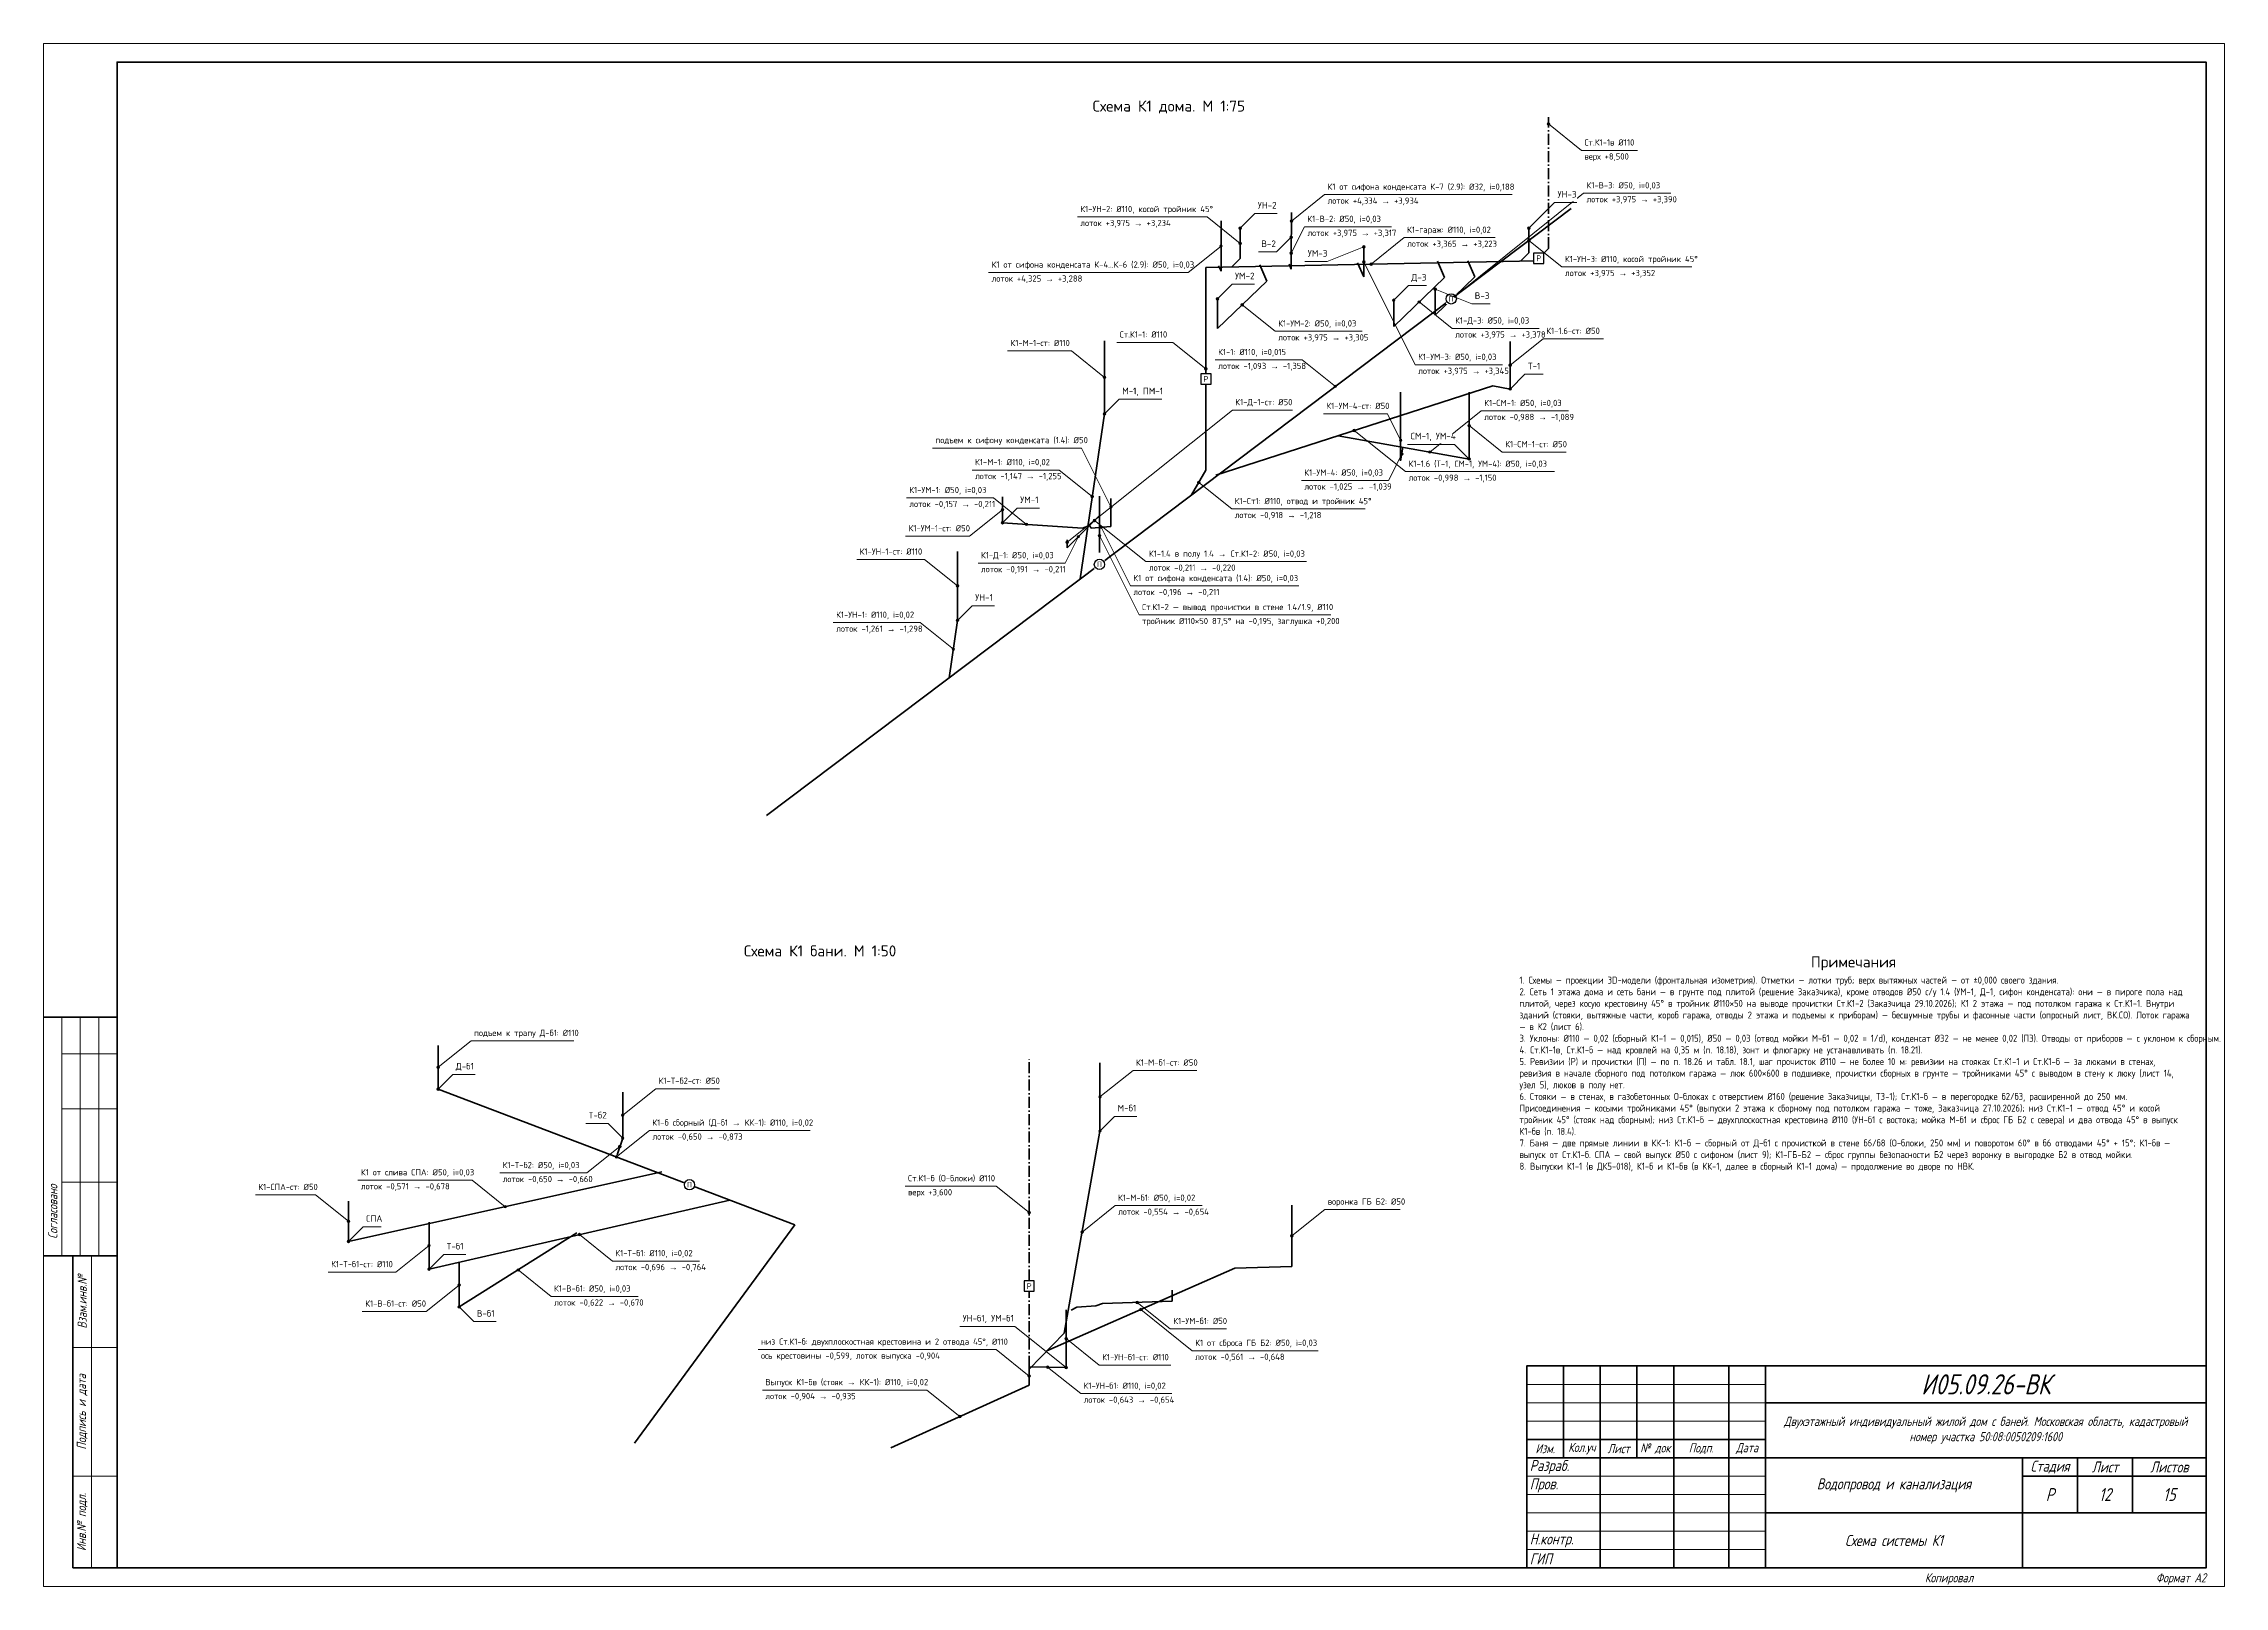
# Paper-space layout 'Лист' of a CAD drawing. Header units: millimetres. Extents: x 0 to 594, y 0 to 420.
import ezdxf
from ezdxf.enums import TextEntityAlignment as Align

# ---------------------------------------------------------------- set-up
doc = ezdxf.new("R2010")
doc.units = ezdxf.units.MM
doc.linetypes.add('ОВ_ШП', pattern=[460, 300, -80, 0, -80])
for name, color, linetype, lineweight in [('ВК_арматура', 7, 'Continuous', 25), ('ВК_К1', 34, 'Continuous', 50), ('ВК_К1в', 34, 'Continuous', 35), ('ВК_марки', 7, 'Continuous', 18), ('Рамка', 7, 'Continuous', 50), ('Таблицы', 7, 'Continuous', 18), ('Текст', 7, 'Continuous', 18), ('Тонкие', 8, 'Continuous', 13)]:
    doc.layers.add(name, color=color, linetype=linetype, lineweight=lineweight)
doc.styles.add('GOST', font='isocpeur.ttf', dxfattribs={"width": 0.9})
doc.styles.add('GOST_I', font='isocpeur.ttf', dxfattribs={"width": 0.8})

psp = doc.layouts.new('Лист')

# ---------------------------------------------------------------- texts
at = {"layer": 'Текст', "style": 'GOST'}
for s, p in [('Схема К1 дома. М 1:75', (306.5, 403)), ('Схема К1 бани. М 1:50', (211.5, 173)), ('Примечания', (493, 170))]:
    psp.add_text(s, height=3, dxfattribs=at).set_placement(p, align=Align.MIDDLE_CENTER)
at = {"layer": 'Текст'}
for s, insert, char_height, width, attachment_point, style in [('1. Схемы — проекции 3D-модели (фронтальная изометрия). Отметки — лотки труб; верх вытяжных частей — от ±0,000 своего здания.\\P2. Сеть 1 этажа дома и сеть бани — в грунте под плитой (решение Заказчика), кроме отводов Ø50 с/у 1.4 (УМ-1, Д-1, сифон конденсата): они — в пироге пола над плитой, через косую крестовину 45° в тройник Ø110×50 на выводе прочистки Ст.К1-2 (Заказчица 29.10.2026); К1 2 этажа — под потолком гаража к Ст.К1-1. Внутри зданий (стояки, вытяжные части, короб гаража, отводы 2 этажа и подъемы к приборам) — бесшумные трубы и фасонные части (опросный лист, ВК.СО). Лоток гаража — в К2 (лист 6).\\P3. Уклоны: Ø110 — 0,02 (сборный К1-1 — 0,015), Ø50 — 0,03 (отвод мойки М-б1 — 0,02 = 1/d), конденсат Ø32 — не менее 0,02 (П3). Отводы от приборов — с уклоном к сборным.\\P4. Ст.К1-1в, Ст.К1-б — над кровлей на 0,35 м (п. 18.18), зонт и флюгарку не устанавливать (п. 18.21).\\P5. Ревизии (Р) и прочистки (П) — по п. 18.26 и табл. 18.1, шаг прочисток Ø110 — не более 10 м: ревизии на стояках Ст.К1-1 и Ст.К1-б — за люками в стенах, ревизия в начале сборного под потолком гаража — люк 600×600 в подшивке, прочистки сборных в грунте — тройниками 45° с выводом в стену к люку (лист 14, узел 5), люков в полу нет.\\P6. Стояки — в стенах, в газобетонных О-блоках с отверстием Ø160 (решение Заказчицы, ТЗ-1); Ст.К1-б — в перегородке б2/б3, расширенной до 250 мм. Присоединения — косыми тройниками 45° (выпуски 2 этажа к сборному под потолком гаража — тоже, Заказчица 27.10.2026); низ Ст.К1-1 — отвод 45° и косой тройник 45° (стояк над сборным); низ Ст.К1-б — двухплоскостная крестовина Ø110 (УН-б1 с востока; мойка М-б1 и сброс ГБ Б2 с севера) и два отвода 45° в выпуск К1-бв (п. 18.4).\\P7. Баня — две прямые линии в КК-1: К1-б — сборный от Д-б1 с прочисткой в стене б6/б8 (О-блоки, 250 мм) и поворотом 60° в б6 отводами 45° + 15°; К1-бв — выпуск от Ст.К1-б. СПА — свой выпуск Ø50 с сифоном (лист 9); К1-ГБ-Б2 — сброс группы безопасности Б2 через воронку в выгородке Б2 в отвод мойки.\\P8. Выпуски К1-1 (в ДК5-018), К1-б и К1-бв (в КК-1, далее в сборный К1-1 дома) — продолжение во дворе по НВК.', (402, 166), 1.9, 182, 1, 'GOST'), ('{\\W0.8;\\Q15;Двухэтажный индивидуальный жилой дом с баней. Московская область, кадастровый номер участка 50:08:0050209:1600}', (529, 42.5), 2.5, 116, 5, 'GOST_I'), ('{\\W0.8;\\Q15;Водопровод и канализация}', (504, 27.5), 3, 66, 5, 'GOST_I'), ('{\\W0.8;\\Q15;Схема системы К1}', (504, 12.5), 3, 66, 5, 'GOST_I')]:
    psp.add_mtext(s, dxfattribs=dict(at, insert=insert, char_height=char_height, width=width, attachment_point=attachment_point, style=style))
at = {"layer": 'Текст', "char_height": 2.5, "attachment_point": 5, "rotation": 90, "style": 'GOST_I'}
for s, insert in [('{\\W0.8;\\Q15;Согласовано}', (2.5, 102)), ('{\\W0.8;\\Q15;Взам.инв.№}', (10.5, 77.5)), ('{\\W0.8;\\Q15;Подпись и дата}', (10.5, 47.5)), ('{\\W0.8;\\Q15;Инв.№ подл.}', (10.5, 17.5))]:
    psp.add_mtext(s, dxfattribs=dict(at, insert=insert))
at = {"layer": 'Текст', "style": 'GOST_I'}
for s, insert, char_height, attachment_point in [('{\\W0.8;\\Q15;И05.09.26-ВК}', (529, 55), 5.5, 5), ('{\\W0.8;\\Q15;Изм.}', (409, 37.5), 2.5, 5), ('{\\W0.8;\\Q15;Кол.уч}', (419, 37.5), 2.5, 5), ('{\\W0.8;\\Q15;Лист}', (429, 37.5), 2.5, 5), ('{\\W0.8;\\Q15;№ док}', (439, 37.5), 2.5, 5), ('{\\W0.8;\\Q15;Подп.}', (451.5, 37.5), 2.5, 5), ('{\\W0.8;\\Q15;Дата}', (464, 37.5), 2.5, 5), ('{\\W0.8;\\Q15;Разраб.}', (404.8, 32.5), 3, 4), ('{\\W0.8;\\Q15;}', (424.8, 32.5), 3, 4), ('{\\W0.8;\\Q15;}', (459.6, 32.5), 3, 4), ('{\\W0.8;\\Q15;Стадия}', (546.5, 32.5), 3, 5), ('{\\W0.8;\\Q15;Лист}', (561.5, 32.5), 3, 5), ('{\\W0.8;\\Q15;Листов}', (579, 32.5), 3, 5), ('{\\W0.8;\\Q15;Пров.}', (404.8, 27.5), 3, 4), ('{\\W0.8;\\Q15;}', (424.8, 27.5), 3, 4), ('{\\W0.8;\\Q15;}', (459.6, 27.5), 3, 4), ('{\\W0.8;\\Q15;Р}', (546.5, 25), 3.5, 5), ('{\\W0.8;\\Q15;12}', (561.5, 25), 3.5, 5), ('{\\W0.8;\\Q15;15}', (579, 25), 3.5, 5), ('{\\W0.8;\\Q15;Н.контр.}', (404.8, 12.5), 3, 4), ('{\\W0.8;\\Q15;}', (424.8, 12.5), 3, 4), ('{\\W0.8;\\Q15;}', (459.6, 12.5), 3, 4), ('{\\W0.8;\\Q15;ГИП}', (404.8, 7.5), 3, 4), ('{\\W0.8;\\Q15;}', (424.8, 7.5), 3, 4), ('{\\W0.8;\\Q15;}', (459.6, 7.5), 3, 4), ('{\\W0.8;\\Q15;Копировал}', (519, 2), 2.5, 5), ('{\\W0.8;\\Q15;Формат А2}', (589, 2), 2.5, 6)]:
    psp.add_mtext(s, dxfattribs=dict(at, insert=insert, char_height=char_height, attachment_point=attachment_point))

# ---------------------------------------------------------------- hatches: boundary and pattern name
at = {"layer": 'ВК_марки'}
h = psp.add_hatch(color=7, dxfattribs=at)
edge = h.paths.add_edge_path()
edge.add_arc((409.88, 398.14), 0.35, 0, 360)
h = psp.add_hatch(color=7, dxfattribs=at)
edge = h.paths.add_edge_path()
edge.add_arc((325.91, 369.76), 0.35, 0, 360)
h = psp.add_hatch(color=7, dxfattribs=at)
edge = h.paths.add_edge_path()
edge.add_arc((339.91, 371.7), 0.35, 0, 360)
h = psp.add_hatch(color=7, dxfattribs=at)
edge = h.paths.add_edge_path()
edge.add_arc((404.57, 369.76), 0.35, 0, 360)
h = psp.add_hatch(color=7, dxfattribs=at)
edge = h.paths.add_edge_path()
edge.add_arc((320.71, 364.9), 0.35, 0, 360)
h = psp.add_hatch(color=7, dxfattribs=at)
edge = h.paths.add_edge_path()
edge.add_arc((325.91, 365.62), 0.35, 0, 360)
h = psp.add_hatch(color=7, dxfattribs=at)
edge = h.paths.add_edge_path()
edge.add_arc((339.83, 367.29), 0.35, 0, 360)
h = psp.add_hatch(color=7, dxfattribs=at)
edge = h.paths.add_edge_path()
edge.add_arc((339.83, 362.94), 0.35, 0, 360)
h = psp.add_hatch(color=7, dxfattribs=at)
edge = h.paths.add_edge_path()
edge.add_arc((404.57, 366.41), 0.35, 0, 360)
h = psp.add_hatch(color=7, dxfattribs=at)
edge = h.paths.add_edge_path()
edge.add_arc((359.59, 360.57), 0.35, 0, 360)
h = psp.add_hatch(color=7, dxfattribs=at)
edge = h.paths.add_edge_path()
edge.add_arc((361.58, 359.98), 0.35, 0, 360)
h = psp.add_hatch(color=7, dxfattribs=at)
edge = h.paths.add_edge_path()
edge.add_arc((319.72, 350.51), 0.35, 0, 360)
h = psp.add_hatch(color=7, dxfattribs=at)
edge = h.paths.add_edge_path()
edge.add_arc((367.74, 350.13), 0.35, 0, 360)
h = psp.add_hatch(color=7, dxfattribs=at)
edge = h.paths.add_edge_path()
edge.add_arc((326.46, 348.88), 0.35, 0, 360)
h = psp.add_hatch(color=7, dxfattribs=at)
edge = h.paths.add_edge_path()
edge.add_arc((374.67, 349.67), 0.35, 0, 360)
h = psp.add_hatch(color=7, dxfattribs=at)
edge = h.paths.add_edge_path()
edge.add_arc((399.48, 332.45), 0.35, 0, 360)
h = psp.add_hatch(color=7, dxfattribs=at)
edge = h.paths.add_edge_path()
edge.add_arc((288.97, 329.14), 0.35, 0, 360)
h = psp.add_hatch(color=7, dxfattribs=at)
edge = h.paths.add_edge_path()
edge.add_arc((351.85, 326.7), 0.35, 0, 360)
h = psp.add_hatch(color=7, dxfattribs=at)
edge = h.paths.add_edge_path()
edge.add_arc((288.97, 319.19), 0.35, 0, 360)
h = psp.add_hatch(color=7, dxfattribs=at)
edge = h.paths.add_edge_path()
edge.add_arc((356.98, 314.68), 0.35, 0, 360)
h = psp.add_hatch(color=7, dxfattribs=at)
edge = h.paths.add_edge_path()
edge.add_arc((369.63, 312.02), 0.35, 0, 360)
h = psp.add_hatch(color=7, dxfattribs=at)
edge = h.paths.add_edge_path()
edge.add_arc((285.63, 296.72), 0.35, 0, 360)
h = psp.add_hatch(color=7, dxfattribs=at)
edge = h.paths.add_edge_path()
edge.add_arc((314.63, 300.51), 0.35, 0, 360)
h = psp.add_hatch(color=7, dxfattribs=at)
edge = h.paths.add_edge_path()
edge.add_arc((290.73, 293.91), 0.35, 0, 360)
h = psp.add_hatch(color=7, dxfattribs=at)
edge = h.paths.add_edge_path()
edge.add_arc((261.21, 289.57), 0.35, 0, 360)
h = psp.add_hatch(color=7, dxfattribs=at)
edge = h.paths.add_edge_path()
edge.add_arc((267.74, 289.12), 0.35, 0, 360)
h = psp.add_hatch(color=7, dxfattribs=at)
edge = h.paths.add_edge_path()
edge.add_arc((281.85, 285.78), 0.35, 0, 360)
h = psp.add_hatch(color=7, dxfattribs=at)
edge = h.paths.add_edge_path()
edge.add_arc((286.25, 290.2), 0.35, 0, 360)
h = psp.add_hatch(color=7, dxfattribs=at)
edge = h.paths.add_edge_path()
edge.add_arc((287.59, 286.06), 0.35, 0, 360)
h = psp.add_hatch(color=7, dxfattribs=at)
edge = h.paths.add_edge_path()
edge.add_arc((288.02, 288.35), 0.35, 0, 360)
h = psp.add_hatch(color=7, dxfattribs=at)
edge = h.paths.add_edge_path()
edge.add_arc((248.95, 272.37), 0.35, 0, 360)
h = psp.add_hatch(color=7, dxfattribs=at)
edge = h.paths.add_edge_path()
edge.add_arc((248.95, 262.99), 0.35, 0, 360)
h = psp.add_hatch(color=7, dxfattribs=at)
edge = h.paths.add_edge_path()
edge.add_arc((247.79, 255.17), 0.35, 0, 360)
h = psp.add_hatch(color=7, dxfattribs=at)
edge = h.paths.add_edge_path()
edge.add_arc((107.46, 141.32), 0.35, 0, 360)
h = psp.add_hatch(color=7, dxfattribs=at)
edge = h.paths.add_edge_path()
edge.add_arc((107.46, 135.37), 0.35, 0, 360)
h = psp.add_hatch(color=7, dxfattribs=at)
edge = h.paths.add_edge_path()
edge.add_arc((287.73, 133.25), 0.35, 0, 360)
h = psp.add_hatch(color=7, dxfattribs=at)
edge = h.paths.add_edge_path()
edge.add_arc((157.73, 128.29), 0.35, 0, 360)
h = psp.add_hatch(color=7, dxfattribs=at)
edge = h.paths.add_edge_path()
edge.add_arc((156.97, 119.74), 0.35, 0, 360)
h = psp.add_hatch(color=7, dxfattribs=at)
edge = h.paths.add_edge_path()
edge.add_arc((157.73, 122.04), 0.35, 0, 360)
h = psp.add_hatch(color=7, dxfattribs=at)
edge = h.paths.add_edge_path()
edge.add_arc((287.73, 123.96), 0.35, 0, 360)
h = psp.add_hatch(color=7, dxfattribs=at)
edge = h.paths.add_edge_path()
edge.add_arc((156.03, 116.91), 0.35, 0, 360)
h = psp.add_hatch(color=7, dxfattribs=at)
edge = h.paths.add_edge_path()
edge.add_arc((125.71, 103.37), 0.35, 0, 360)
h = psp.add_hatch(color=7, dxfattribs=at)
edge = h.paths.add_edge_path()
edge.add_arc((268.44, 101.76), 0.35, 0, 360)
h = psp.add_hatch(color=7, dxfattribs=at)
edge = h.paths.add_edge_path()
edge.add_arc((83.04, 99.38), 0.35, 0, 360)
h = psp.add_hatch(color=7, dxfattribs=at)
edge = h.paths.add_edge_path()
edge.add_arc((145.94, 95.77), 0.35, 0, 360)
h = psp.add_hatch(color=7, dxfattribs=at)
edge = h.paths.add_edge_path()
edge.add_arc((282.85, 96.45), 0.35, 0, 360)
h = psp.add_hatch(color=7, dxfattribs=at)
edge = h.paths.add_edge_path()
edge.add_arc((339.96, 95.41), 0.35, 0, 360)
h = psp.add_hatch(color=7, dxfattribs=at)
edge = h.paths.add_edge_path()
edge.add_arc((83.04, 93.91), 0.35, 0, 360)
h = psp.add_hatch(color=7, dxfattribs=at)
edge = h.paths.add_edge_path()
edge.add_arc((104.98, 92.77), 0.35, 0, 360)
h = psp.add_hatch(color=7, dxfattribs=at)
edge = h.paths.add_edge_path()
edge.add_arc((104.98, 86.36), 0.35, 0, 360)
h = psp.add_hatch(color=7, dxfattribs=at)
edge = h.paths.add_edge_path()
edge.add_arc((129.24, 86.14), 0.35, 0, 360)
h = psp.add_hatch(color=7, dxfattribs=at)
edge = h.paths.add_edge_path()
edge.add_arc((113.21, 82.04), 0.35, 0, 360)
h = psp.add_hatch(color=7, dxfattribs=at)
edge = h.paths.add_edge_path()
edge.add_arc((297.89, 77.3), 0.35, 0, 360)
h = psp.add_hatch(color=7, dxfattribs=at)
edge = h.paths.add_edge_path()
edge.add_arc((113.21, 76.07), 0.35, 0, 360)
h = psp.add_hatch(color=7, dxfattribs=at)
edge = h.paths.add_edge_path()
edge.add_arc((298.86, 75.35), 0.35, 0, 360)
h = psp.add_hatch(color=7, dxfattribs=at)
edge = h.paths.add_edge_path()
edge.add_arc((278.52, 67.44), 0.35, 0, 360)
h = psp.add_hatch(color=7, dxfattribs=at)
edge = h.paths.add_edge_path()
edge.add_arc((273.48, 59.67), 0.35, 0, 360)
h = psp.add_hatch(color=7, dxfattribs=at)
edge = h.paths.add_edge_path()
edge.add_arc((278.52, 59.56), 0.35, 0, 360)
h = psp.add_hatch(color=7, dxfattribs=at)
edge = h.paths.add_edge_path()
edge.add_arc((268.44, 57.27), 0.35, 0, 360)
h = psp.add_hatch(color=7, dxfattribs=at)
edge = h.paths.add_edge_path()
edge.add_arc((249.6, 46.25), 0.35, 0, 360)

# ---------------------------------------------------------------- linework, layer by layer
at = {"layer": 'ВК_К1', "lineweight": 50}
for points in [[(416.1, 375.16), (287.59, 278.24)], [(320.71, 371.77), (320.71, 358.04)], [(325.91, 369.76), (325.91, 361.48)], [(339.91, 369.36), (339.83, 366.62)], [(339.91, 374.03), (339.91, 369.36)], [(404.57, 369.76), (404.57, 363.05)], [(339.83, 367.29), (339.83, 358.6)], [(359.59, 364.65), (359.59, 356.49)], [(404.57, 363.05), (402.31, 360.79)], [(409.88, 364.27), (406.58, 360.88)], [(406.58, 360.88), (316.58, 359.08)], [(316.58, 359.08), (316.58, 303.87)], [(320.71, 358.04), (320.05, 359.54)], [(325.91, 361.48), (323.65, 359.22)], [(333.2, 355.34), (331.25, 359.77)], [(339.83, 358.6), (339.25, 359.93)], [(359.59, 356.49), (357.91, 360.3)], [(379.02, 346.09), (389.87, 356.47)], [(381.6, 356.31), (379.65, 360.74)], [(389.87, 356.47), (387.91, 360.9)], [(319.72, 342.43), (333.2, 355.34)], [(319.72, 350.51), (319.72, 342.43)], [(367.74, 343.03), (381.6, 356.31)], [(379.02, 353.15), (379.02, 346.09)], [(367.74, 350.13), (367.74, 343.03)], [(288.97, 339.09), (288.97, 319.19)], [(399.48, 338.94), (399.48, 325.97)], [(394.7, 326.82), (319.27, 302.53)], [(399.48, 325.97), (394.7, 326.82)], [(369.63, 325.09), (369.63, 306.42)], [(388.3, 325.09), (388.3, 306.91)], [(288.97, 319.19), (282.3, 274.25)], [(388.3, 306.91), (352.61, 313.27)], [(369.63, 306.42), (370.23, 310.13)], [(316.58, 303.87), (312.67, 297.16)], [(261.21, 296.66), (261.21, 289.57)], [(284.9, 288.85), (287.59, 291.56)], [(287.59, 281.44), (287.59, 296.82)], [(290.73, 296.19), (290.73, 288.58)], [(261.21, 289.57), (282.98, 288.07)], [(278.79, 282.71), (284.9, 288.85)], [(282.98, 288.07), (284.9, 288.85)], [(285.3, 288.12), (284.9, 288.85)], [(290.73, 288.58), (285.3, 288.12)], [(248.95, 281.74), (248.95, 262.99)], [(278.79, 284.92), (278.79, 282.71)], [(287.59, 278.24), (196.9, 209.84)], [(248.95, 262.99), (246.63, 247.34)], [(107.46, 147.27), (107.46, 135.37)], [(287.73, 142.54), (287.73, 123.96)], [(107.46, 135.37), (204.6, 98.46)], [(157.73, 134.54), (157.73, 122.04)], [(157.73, 122.04), (156.22, 117.44)], [(287.73, 123.96), (277.96, 68.94)], [(83.04, 93.91), (168.38, 112.82)], [(83.04, 104.84), (83.04, 93.91)], [(104.98, 86.36), (186.9, 105.18)], [(339.96, 103.77), (339.96, 87.05)], [(104.98, 99.18), (104.98, 86.36)], [(113.21, 76.07), (145.28, 96.22)], [(204.6, 98.46), (160.94, 38.99)], [(113.21, 88.01), (113.21, 76.07)], [(324.46, 86.59), (273.25, 64.1)], [(339.96, 87.05), (324.46, 86.59)], [(307.39, 77.6), (288.39, 77)], [(307.39, 80.6), (307.39, 77.6)], [(278.52, 75.32), (278.52, 59.56)], [(281.43, 76.03), (279.87, 75.18)], [(286.63, 76.33), (281.43, 76.03)], [(288.39, 77), (286.63, 76.33)], [(277.96, 68.94), (268.44, 59.16)], [(278.52, 59.56), (268.44, 59.78)], [(268.44, 54.77), (268.44, 59.77)], [(268.44, 54.77), (230.75, 37.73)]]:
    psp.add_lwpolyline(points, dxfattribs=at)
at = {"layer": 'ВК_К1в', "linetype": 'ОВ_ШП', "lineweight": 50, "ltscale": 0.01}
for points in [[(409.88, 364.27), (409.88, 400)], [(268.44, 59.77), (268.44, 143.75)]]:
    psp.add_lwpolyline(points, dxfattribs=at)
at = {"layer": 'ВК_марки'}
for points in [[(409.88, 398.14), (418.88, 390.94)], [(404.57, 369.76), (411.57, 376.76)], [(325.91, 365.62), (316.91, 372.82)], [(325.91, 369.76), (329.91, 373.76)], [(339.83, 362.94), (343.43, 370.14)], [(320.71, 364.9), (311.71, 357.7)], [(339.83, 367.29), (335.83, 363.29)], [(361.58, 359.98), (370.58, 367.18)], [(319.72, 350.51), (323.72, 354.51)], [(367.74, 350.13), (371.74, 354.13)], [(326.46, 348.88), (335.46, 341.68)], [(399.48, 332.45), (408.48, 339.65)], [(288.97, 329.14), (279.97, 336.34)], [(351.85, 326.7), (342.85, 333.9)], [(288.97, 319.19), (292.97, 323.19)], [(369.63, 312.02), (366.03, 319.22)], [(290.73, 293.91), (282.73, 309.91)], [(356.98, 314.68), (370.98, 303.48)], [(285.63, 296.72), (276.63, 303.92)], [(314.63, 300.51), (323.63, 293.31)], [(267.74, 289.12), (258.74, 296.32)], [(281.85, 285.78), (278.25, 278.58)], [(248.95, 272.37), (239.95, 279.57)], [(247.79, 255.17), (238.79, 262.37)], [(248.95, 262.99), (252.95, 266.99)], [(107.46, 141.32), (116.46, 148.52)], [(107.46, 135.37), (111.46, 139.37)], [(287.73, 133.25), (296.73, 140.45)], [(157.73, 122.04), (153.73, 126.04)], [(287.73, 123.96), (291.73, 127.96)], [(156.97, 119.74), (147.97, 112.54)], [(156.03, 116.91), (165.03, 124.11)], [(125.71, 103.37), (116.71, 110.57)], [(268.44, 101.76), (259.44, 108.96)], [(282.85, 96.45), (291.85, 103.65)], [(339.96, 95.41), (348.96, 102.61)], [(83.04, 93.91), (87.04, 97.91)], [(145.94, 95.77), (154.94, 88.57)], [(104.98, 92.77), (95.98, 85.57)], [(104.98, 86.36), (108.98, 90.36)], [(129.24, 86.14), (138.24, 78.94)], [(113.21, 82.04), (104.21, 74.84)], [(297.89, 77.3), (306.89, 70.1)], [(113.21, 76.07), (117.21, 72.07)], [(278.52, 59.56), (264.52, 70.76)], [(278.52, 67.44), (287.52, 60.24)], [(268.44, 57.27), (259.44, 64.47)], [(273.48, 59.67), (282.48, 52.47)], [(249.6, 46.25), (240.6, 53.45)]]:
    psp.add_lwpolyline(points, dxfattribs=at)
for centre in [(409.88, 398.14), (325.91, 369.76), (339.91, 371.7), (404.57, 369.76), (320.71, 364.9), (325.91, 365.62), (339.83, 367.29), (339.83, 362.94), (404.57, 366.41), (359.59, 360.57), (361.58, 359.98), (319.72, 350.51), (367.74, 350.13), (326.46, 348.88), (374.67, 349.67), (399.48, 332.45), (288.97, 329.14), (351.85, 326.7), (288.97, 319.19), (356.98, 314.68), (369.63, 312.02), (285.63, 296.72), (314.63, 300.51), (290.73, 293.91), (261.21, 289.57), (267.74, 289.12), (281.85, 285.78), (286.25, 290.2), (287.59, 286.06), (288.02, 288.35), (248.95, 272.37), (248.95, 262.99), (247.79, 255.17), (107.46, 141.32), (107.46, 135.37), (287.73, 133.25), (157.73, 128.29), (156.97, 119.74), (157.73, 122.04), (287.73, 123.96), (156.03, 116.91), (125.71, 103.37), (268.44, 101.76), (83.04, 99.38), (145.94, 95.77), (282.85, 96.45), (339.96, 95.41), (83.04, 93.91), (104.98, 92.77), (104.98, 86.36), (129.24, 86.14), (113.21, 82.04), (297.89, 77.3), (113.21, 76.07), (298.86, 75.35), (278.52, 67.44), (273.48, 59.67), (278.52, 59.56), (268.44, 57.27), (249.6, 46.25)]:
    psp.add_circle(centre, 0.35, dxfattribs=at)
at = {"layer": 'Рамка', "lineweight": 50}
for points in [[(20, 5), (589, 5), (589, 415), (20, 415)], [(404, 5), (589, 5), (589, 60), (404, 60)]]:
    psp.add_lwpolyline(points, close=True, dxfattribs=at)
at = {"layer": 'Таблицы', "lineweight": 50}
for p, q in [((0, 155), (20, 155)), ((0, 90), (20, 90)), ((8, 5), (8, 90)), ((414, 35), (414, 60)), ((424, 5), (424, 60)), ((434, 35), (434, 60)), ((444, 5), (444, 60)), ((459, 5), (459, 60)), ((469, 5), (469, 60)), ((469, 50), (589, 50)), ((404, 40), (469, 40)), ((404, 35), (589, 35)), ((539, 5), (539, 35)), ((539, 30), (589, 30)), ((554, 20), (554, 35)), ((569, 20), (569, 35)), ((469, 20), (589, 20)), ((8, 5), (20, 5))]:
    psp.add_line(p, q, dxfattribs=at)
at = {"layer": 'Таблицы'}
for p, q in [((5, 90), (5, 155)), ((10, 90), (10, 155)), ((15, 90), (15, 155)), ((5, 145), (20, 145)), ((5, 130), (20, 130)), ((5, 110), (20, 110)), ((13, 5), (13, 90)), ((8, 65), (20, 65)), ((8, 30), (20, 30))]:
    psp.add_line(p, q, dxfattribs=at)
at = {"layer": 'Таблицы', "lineweight": 18}
for p, q in [((404, 55), (469, 55)), ((404, 50), (469, 50)), ((404, 45), (469, 45)), ((404, 30), (469, 30)), ((404, 25), (469, 25)), ((404, 20), (469, 20)), ((404, 15), (469, 15)), ((404, 10), (469, 10))]:
    psp.add_line(p, q, dxfattribs=at)
at = {"layer": 'Тонкие'}
psp.add_lwpolyline([(0, 0), (594, 0), (594, 420), (0, 420)], close=True, dxfattribs=at)

psp.set_redraw_order([(e.dxf.handle, doc.entitydb.next_handle()) for e in psp.query("TEXT MTEXT ATTDEF DIMENSION ARC_DIMENSION")])  # texts and dimensions are drawn at this point

# ---------------------------------------------------------------- next in the draw order: wipeouts: each hides what was drawn before it
for points in [[(418.88, 391.24), (434.18, 391.24), (434.18, 393.76), (418.88, 393.76)], [(281.58, 373.12), (316.91, 373.12), (316.91, 375.64), (281.58, 375.64)], [(329.91, 374.06), (335.97, 374.06), (335.97, 376.71), (329.91, 376.71)], [(343.43, 370.44), (367.17, 370.44), (367.17, 372.97), (343.43, 372.97)], [(370.58, 367.48), (395.37, 367.48), (395.37, 370), (370.58, 370)], [(330.89, 363.59), (335.83, 363.59), (335.83, 366.24), (330.89, 366.24)], [(405.84, 360.15), (408.64, 360.15), (408.64, 362.95), (405.84, 362.95)], [(257.41, 358), (311.71, 358), (311.71, 360.53), (257.41, 360.53)], [(323.72, 354.81), (329.78, 354.81), (329.78, 357.46), (323.72, 357.46)], [(382, 349.1), (384.8, 349.1), (384.8, 351.9), (382, 351.9)], [(262.56, 336.64), (279.97, 336.64), (279.97, 339.16), (262.56, 339.16)], [(335.46, 341.98), (359.19, 341.98), (359.19, 344.51), (335.46, 344.51)], [(408.48, 339.95), (424.84, 339.95), (424.84, 342.48), (408.48, 342.48)], [(319.11, 334.2), (342.85, 334.2), (342.85, 336.73), (319.11, 336.73)], [(315.18, 327.3), (317.98, 327.3), (317.98, 330.1), (315.18, 330.1)], [(292.97, 323.49), (304.61, 323.49), (304.61, 326.14), (292.97, 326.14)], [(348.62, 319.52), (366.03, 319.52), (366.03, 322.05), (348.62, 322.05)], [(252.9, 304.22), (276.63, 304.22), (276.63, 306.74), (252.9, 306.74)], [(370.98, 303.78), (411.58, 303.78), (411.58, 306.3), (370.98, 306.3)], [(323.63, 293.61), (360.01, 293.61), (360.01, 296.14), (323.63, 296.14)], [(221.49, 279.87), (239.95, 279.87), (239.95, 282.39), (221.49, 282.39)], [(254.51, 278.88), (278.25, 278.88), (278.25, 281.4), (254.51, 281.4)], [(286.19, 276.84), (288.99, 276.84), (288.99, 279.64), (286.19, 279.64)], [(252.95, 267.29), (259.01, 267.29), (259.01, 269.94), (252.95, 269.94)], [(215.06, 262.67), (238.79, 262.67), (238.79, 265.19), (215.06, 265.19)], [(116.46, 148.82), (144.41, 148.82), (144.41, 151.34), (116.46, 151.34)], [(296.73, 140.75), (314.14, 140.75), (314.14, 143.27), (296.73, 143.27)], [(111.46, 139.67), (117.53, 139.67), (117.53, 142.32), (111.46, 142.32)], [(291.73, 128.26), (297.8, 128.26), (297.8, 130.91), (291.73, 130.91)], [(147.67, 126.34), (153.73, 126.34), (153.73, 128.99), (147.67, 128.99)], [(165.03, 124.41), (208.79, 124.41), (208.79, 126.94), (165.03, 126.94)], [(85.6, 110.87), (116.71, 110.87), (116.71, 113.39), (85.6, 113.39)], [(124.24, 112.84), (147.97, 112.84), (147.97, 115.37), (124.24, 115.37)], [(174.52, 107.95), (177.32, 107.95), (177.32, 110.75), (174.52, 110.75)], [(234.65, 109.26), (259.44, 109.26), (259.44, 111.78), (234.65, 111.78)], [(291.85, 103.95), (315.58, 103.95), (315.58, 106.48), (291.85, 106.48)], [(348.96, 102.91), (369.54, 102.91), (369.54, 105.44), (348.96, 105.44)], [(87.04, 98.21), (91.98, 98.21), (91.98, 100.86), (87.04, 100.86)], [(108.98, 90.66), (115.04, 90.66), (115.04, 93.31), (108.98, 93.31)], [(154.94, 88.87), (178.67, 88.87), (178.67, 91.4), (154.94, 91.4)], [(77.51, 85.87), (95.98, 85.87), (95.98, 88.4), (77.51, 88.4)], [(86.8, 75.14), (104.21, 75.14), (104.21, 77.67), (86.8, 77.67)], [(138.24, 79.24), (161.98, 79.24), (161.98, 81.77), (138.24, 81.77)], [(267.04, 80.35), (269.84, 80.35), (269.84, 83.15), (267.04, 83.15)], [(117.21, 72.37), (123.27, 72.37), (123.27, 75.02), (117.21, 75.02)], [(249.53, 71.06), (264.52, 71.06), (264.52, 73.71), (249.53, 73.71)], [(306.89, 70.4), (322.19, 70.4), (322.19, 72.92), (306.89, 72.92)], [(194.6, 64.77), (259.44, 64.77), (259.44, 67.29), (194.6, 67.29)], [(195.78, 53.75), (240.6, 53.75), (240.6, 56.28), (195.78, 56.28)], [(282.48, 52.77), (307.27, 52.77), (307.27, 55.3), (282.48, 55.3)]]:
    psp.add_wipeout(points)

# ---------------------------------------------------------------- next in the draw order: hatches: boundary and pattern name
at = {"layer": 'ВК_марки'}
h = psp.add_hatch(color=7, dxfattribs=at)
edge = h.paths.add_edge_path()
edge.add_arc((384.45, 351.28), 0.35, 0, 360)
h = psp.add_hatch(color=7, dxfattribs=at)
edge = h.paths.add_edge_path()
edge.add_arc((377.59, 308.82), 0.35, 0, 360)
h = psp.add_hatch(color=7, dxfattribs=at)
edge = h.paths.add_edge_path()
edge.add_arc((369.93, 308.28), 0.35, 0, 360)
h = psp.add_hatch(color=7, dxfattribs=at)
edge = h.paths.add_edge_path()
edge.add_arc((388.3, 306.91), 0.35, 0, 360)
h = psp.add_hatch(color=7, dxfattribs=at)
edge = h.paths.add_edge_path()
edge.add_arc((278.79, 284.25), 0.35, 0, 360)

# ---------------------------------------------------------------- next in the draw order: linework, layer by layer
at = {"layer": 'ВК_арматура'}
for points in [[(405.84, 360.15), (408.64, 360.15), (408.64, 362.95), (405.84, 362.95)], [(315.18, 327.3), (317.98, 327.3), (317.98, 330.1), (315.18, 330.1)], [(267.04, 80.35), (269.84, 80.35), (269.84, 83.15), (267.04, 83.15)]]:
    psp.add_lwpolyline(points, close=True, dxfattribs=at)
for centre in [(383.4, 350.5), (287.59, 278.24), (175.92, 109.35)]:
    psp.add_circle(centre, 1.4, dxfattribs=at)
at = {"layer": 'ВК_марки'}
for points in [[(329.91, 373.76), (335.97, 373.76)], [(330.89, 363.29), (335.83, 363.29)], [(404.57, 366.41), (413.57, 359.21)], [(323.72, 354.51), (329.78, 354.51)], [(374.67, 349.67), (383.67, 342.47)], [(408.48, 339.65), (424.84, 339.65)], [(262.56, 336.34), (279.97, 336.34)], [(292.97, 323.19), (304.61, 323.19)], [(348.62, 319.22), (366.03, 319.22)], [(377.59, 308.82), (391.59, 320.02)], [(388.3, 306.91), (384.3, 310.91)], [(286.25, 290.2), (300.25, 279)], [(288.02, 288.35), (296.02, 272.35)], [(221.49, 279.57), (239.95, 279.57)], [(252.95, 266.99), (259.01, 266.99)], [(116.46, 148.52), (144.41, 148.52)], [(111.46, 139.37), (117.53, 139.37)], [(296.73, 140.45), (314.14, 140.45)], [(157.73, 128.29), (166.73, 135.49)], [(147.67, 126.04), (153.73, 126.04)], [(291.73, 127.96), (297.8, 127.96)], [(348.96, 102.61), (369.54, 102.61)], [(87.04, 97.91), (91.98, 97.91)], [(108.98, 90.36), (115.04, 90.36)], [(77.51, 85.57), (95.98, 85.57)], [(86.8, 74.84), (104.21, 74.84)], [(117.21, 72.07), (123.27, 72.07)], [(298.86, 75.35), (312.86, 64.15)], [(249.53, 70.76), (264.52, 70.76)], [(306.89, 70.1), (322.19, 70.1)]]:
    psp.add_lwpolyline(points, dxfattribs=at)
for centre in [(384.45, 351.28), (377.59, 308.82), (369.93, 308.28), (388.3, 306.91), (278.79, 284.25)]:
    psp.add_circle(centre, 0.35, dxfattribs=at)

# ---------------------------------------------------------------- next in the draw order: texts
at = {"layer": 'ВК_арматура', "style": 'GOST'}
for s, height, p in [('Р', 1.6, (407.24, 361.55)), ('П', 1.5, (383.4, 350.5)), ('Р', 1.6, (316.58, 328.7)), ('П', 1.5, (287.59, 278.24)), ('П', 1.5, (175.92, 109.35)), ('Р', 1.6, (268.44, 81.75))]:
    psp.add_text(s, height=height, dxfattribs=at).set_placement(p, align=Align.MIDDLE_CENTER)
at = {"layer": 'ВК_марки', "style": 'GOST'}
for s, height, p in [('УН-2', 1.8, (330.71, 374.56)), ('В-2', 1.8, (331.69, 364.09)), ('УМ-2', 1.8, (324.52, 355.31)), ('К1-М-1-ст: Ø110', 1.7, (263.36, 337.14)), ('К1-1.6-ст: Ø50', 1.7, (409.28, 340.45)), ('М-1, ПМ-1', 1.8, (293.77, 323.99)), ('К1-УМ-4-ст: Ø50', 1.7, (349.42, 320.02)), ('К1-УН-1-ст: Ø110', 1.7, (222.29, 280.37)), ('УН-1', 1.8, (253.75, 267.79)), ('подъем к трапу Д-б1: Ø110', 1.7, (117.26, 149.32)), ('К1-М-б1-ст: Ø50', 1.7, (297.53, 141.25)), ('Д-б1', 1.8, (112.26, 140.17)), ('М-б1', 1.8, (292.53, 128.76)), ('Т-б2', 1.8, (148.47, 126.84)), ('СПА', 1.8, (87.84, 98.71)), ('воронка ГБ Б2: Ø50', 1.7, (349.76, 103.41)), ('Т-б1', 1.8, (109.78, 91.16)), ('К1-Т-б1-ст: Ø110', 1.7, (78.31, 86.37)), ('К1-В-б1-ст: Ø50', 1.7, (87.6, 75.64)), ('В-б1', 1.8, (118.01, 72.87)), ('УН-б1, УМ-б1', 1.8, (250.33, 71.56)), ('К1-УМ-б1: Ø50', 1.7, (307.69, 70.9))]:
    psp.add_text(s, height=height, dxfattribs=at).set_placement(p, align=Align.BOTTOM_LEFT)

# ---------------------------------------------------------------- next in the draw order: wipeouts: each hides what was drawn before it
for points in [[(418.88, 388.11), (434.18, 388.11), (434.18, 390.64), (418.88, 390.64)], [(281.58, 369.99), (316.91, 369.99), (316.91, 372.52), (281.58, 372.52)], [(343.43, 367.32), (367.17, 367.32), (367.17, 369.84), (343.43, 369.84)], [(370.58, 364.35), (395.37, 364.35), (395.37, 366.88), (370.58, 366.88)], [(257.41, 354.88), (311.71, 354.88), (311.71, 357.4), (257.41, 357.4)], [(252.9, 301.09), (276.63, 301.09), (276.63, 303.62), (252.9, 303.62)], [(370.98, 300.65), (411.58, 300.65), (411.58, 303.18), (370.98, 303.18)], [(323.63, 290.49), (360.01, 290.49), (360.01, 293.01), (323.63, 293.01)], [(254.51, 275.75), (278.25, 275.75), (278.25, 278.28), (254.51, 278.28)], [(215.06, 259.54), (238.79, 259.54), (238.79, 262.07), (215.06, 262.07)], [(165.03, 121.29), (208.79, 121.29), (208.79, 123.81), (165.03, 123.81)], [(85.6, 107.74), (116.71, 107.74), (116.71, 110.27), (85.6, 110.27)], [(124.24, 109.72), (147.97, 109.72), (147.97, 112.24), (124.24, 112.24)], [(234.65, 106.13), (259.44, 106.13), (259.44, 108.66), (234.65, 108.66)], [(291.85, 100.83), (315.58, 100.83), (315.58, 103.35), (291.85, 103.35)], [(154.94, 85.75), (178.67, 85.75), (178.67, 88.27), (154.94, 88.27)], [(138.24, 76.12), (161.98, 76.12), (161.98, 78.64), (138.24, 78.64)], [(194.6, 61.64), (259.44, 61.64), (259.44, 64.17), (194.6, 64.17)], [(195.78, 50.63), (240.6, 50.63), (240.6, 53.15), (195.78, 53.15)], [(282.48, 49.65), (307.27, 49.65), (307.27, 52.17), (282.48, 52.17)]]:
    psp.add_wipeout(points)

# ---------------------------------------------------------------- next in the draw order: hatches: boundary and pattern name
at = {"layer": 'ВК_марки'}
h = psp.add_hatch(color=7, dxfattribs=at)
edge = h.paths.add_edge_path()
edge.add_arc((359.59, 364.65), 0.35, 0, 360)

# ---------------------------------------------------------------- next in the draw order: linework, layer by layer
for points in [[(418.88, 390.94), (434.18, 390.94)], [(339.91, 371.7), (348.91, 378.9)], [(281.58, 372.82), (316.91, 372.82)], [(343.43, 370.14), (367.17, 370.14)], [(359.59, 364.65), (349.59, 360.65)], [(370.58, 367.18), (395.37, 367.18)], [(257.41, 357.7), (311.71, 357.7)], [(252.9, 303.92), (276.63, 303.92)], [(369.93, 308.28), (366.33, 301.08)], [(370.98, 303.48), (411.58, 303.48)], [(323.63, 293.31), (360.01, 293.31)], [(254.51, 278.58), (278.25, 278.58)], [(215.06, 262.37), (238.79, 262.37)], [(165.03, 124.11), (208.79, 124.11)], [(85.6, 110.57), (116.71, 110.57)], [(124.24, 112.54), (147.97, 112.54)], [(234.65, 108.96), (259.44, 108.96)], [(83.04, 99.38), (74.04, 106.58)], [(291.85, 103.65), (315.58, 103.65)], [(154.94, 88.57), (178.67, 88.57)], [(138.24, 78.94), (161.98, 78.94)], [(194.6, 64.47), (259.44, 64.47)], [(195.78, 53.45), (240.6, 53.45)], [(282.48, 52.47), (307.27, 52.47)]]:
    psp.add_lwpolyline(points, dxfattribs=at)
psp.add_circle((359.59, 364.65), 0.35, dxfattribs=at)

# ---------------------------------------------------------------- next in the draw order: texts
at = {"layer": 'ВК_марки', "style": 'GOST'}
for s, p in [('Ст.К1-1в Ø110', (419.68, 391.74)), ('К1-УН-2: Ø110, косой тройник 45°', (282.38, 373.62)), ('К1-В-2: Ø50, i=0,03', (344.23, 370.94)), ('К1-гараж: Ø110, i=0,02', (371.38, 367.98)), ('К1 от сифона конденсата К-4...К-6 (2.9): Ø50, i=0,03', (258.21, 358.5)), ('К1-М-1: Ø110, i=0,02', (253.7, 304.72)), ('К1-1.6 (Т-1, СМ-1, УМ-4): Ø50, i=0,03', (371.78, 304.28)), ('К1-Ст1: Ø110, отвод и тройник 45°', (324.43, 294.11)), ('К1-Д-1: Ø50, i=0,03', (255.31, 279.38)), ('К1-УН-1: Ø110, i=0,02', (215.86, 263.17)), ('К1-б сборный (Д-б1 → КК-1): Ø110, i=0,02', (165.83, 124.91)), ('К1 от слива СПА: Ø50, i=0,03', (86.4, 111.37)), ('К1-Т-б2: Ø50, i=0,03', (125.04, 113.34)), ('Ст.К1-б (О-блоки) Ø110', (235.45, 109.76)), ('К1-М-б1: Ø50, i=0,02', (292.65, 104.45)), ('К1-Т-б1: Ø110, i=0,02', (155.74, 89.37)), ('К1-В-б1: Ø50, i=0,03', (139.04, 79.74)), ('низ Ст.К1-б: двухплоскостная крестовина и 2 отвода 45°, Ø110', (195.4, 65.27)), ('Выпуск К1-бв (стояк → КК-1): Ø110, i=0,02', (196.58, 54.25)), ('К1-УН-б1: Ø110, i=0,02', (283.28, 53.27))]:
    psp.add_text(s, height=1.7, dxfattribs=at).set_placement(p, align=Align.BOTTOM_LEFT)
for s, p in [('верх +8,500', (419.68, 390.14)), ('лоток +3,975 → +3,234', (282.38, 372.02)), ('лоток +3,975 → +3,317', (344.23, 369.34)), ('лоток +3,365 → +3,223', (371.38, 366.38)), ('лоток +4,325 → +3,288', (258.21, 356.9)), ('лоток -1,147 → -1,255', (253.7, 303.12)), ('лоток -0,998 → -1,150', (371.78, 302.68)), ('лоток -0,918 → -1,218', (324.43, 292.51)), ('лоток -0,191 → -0,211', (255.31, 277.78)), ('лоток -1,261 → -1,298', (215.86, 261.57)), ('лоток -0,650 → -0,873', (165.83, 123.31)), ('лоток -0,571 → -0,678', (86.4, 109.77)), ('лоток -0,650 → -0,660', (125.04, 111.74)), ('верх +3,600', (235.45, 108.16)), ('лоток -0,554 → -0,654', (292.65, 102.85)), ('лоток -0,696 → -0,764', (155.74, 87.77)), ('лоток -0,622 → -0,670', (139.04, 78.14)), ('ось крестовины -0,599, лоток выпуска -0,904', (195.4, 63.67)), ('лоток -0,904 → -0,935', (196.58, 52.65)), ('лоток -0,643 → -0,654', (283.28, 51.67))]:
    psp.add_text(s, height=1.7, dxfattribs=at).set_placement(p, align=Align.TOP_LEFT)

# ---------------------------------------------------------------- next in the draw order: wipeouts: each hides what was drawn before it
for points in [[(413.57, 359.51), (448.9, 359.51), (448.9, 362.03), (413.57, 362.03)], [(383.67, 342.77), (407.4, 342.77), (407.4, 345.29), (383.67, 345.29)], [(319.11, 331.08), (342.85, 331.08), (342.85, 333.6), (319.11, 333.6)], [(391.59, 320.32), (415.33, 320.32), (415.33, 322.84), (391.59, 322.84)], [(300.25, 279.3), (344.01, 279.3), (344.01, 281.83), (300.25, 281.83)], [(166.73, 135.79), (184.14, 135.79), (184.14, 138.32), (166.73, 138.32)], [(312.86, 64.45), (347.13, 64.45), (347.13, 66.97), (312.86, 66.97)], [(287.52, 60.54), (307.04, 60.54), (307.04, 63.07), (287.52, 63.07)]]:
    psp.add_wipeout(points)

# ---------------------------------------------------------------- next in the draw order: hatches: boundary and pattern name
at = {"layer": 'ВК_марки'}
h = psp.add_hatch(color=7, dxfattribs=at)
edge = h.paths.add_edge_path()
edge.add_arc((316.58, 331.47), 0.35, 0, 360)
h = psp.add_hatch(color=7, dxfattribs=at)
edge = h.paths.add_edge_path()
edge.add_arc((399.48, 325.97), 0.35, 0, 360)

# ---------------------------------------------------------------- next in the draw order: linework, layer by layer
for points in [[(316.58, 331.47), (307.58, 338.67)], [(319.11, 333.9), (342.85, 333.9)], [(278.79, 284.25), (323.79, 320.25)], [(166.73, 135.49), (184.14, 135.49)], [(287.52, 60.24), (307.04, 60.24)]]:
    psp.add_lwpolyline(points, dxfattribs=at)
for centre in [(316.58, 331.47), (399.48, 325.97)]:
    psp.add_circle(centre, 0.35, dxfattribs=at)

# ---------------------------------------------------------------- next in the draw order: texts
at = {"layer": 'ВК_марки', "style": 'GOST'}
psp.add_text('лоток -1,093 → -1,358', height=1.7, dxfattribs=at).set_placement((319.91, 333.1), align=Align.TOP_LEFT)
for s, p in [('К1-1: Ø110, i=0,015', (319.91, 334.7)), ('К1-Т-б2-ст: Ø50', (167.53, 136.29)), ('К1-УН-б1-ст: Ø110', (288.32, 61.04))]:
    psp.add_text(s, height=1.7, dxfattribs=at).set_placement(p, align=Align.BOTTOM_LEFT)

# ---------------------------------------------------------------- next in the draw order: wipeouts: each hides what was drawn before it
for points in [[(343.53, 360.95), (349.59, 360.95), (349.59, 363.6), (343.53, 363.6)], [(413.57, 356.38), (448.9, 356.38), (448.9, 358.91), (413.57, 358.91)], [(383.67, 339.64), (407.4, 339.64), (407.4, 342.17), (383.67, 342.17)], [(391.59, 317.19), (415.33, 317.19), (415.33, 319.72), (391.59, 319.72)], [(371.54, 311.21), (384.3, 311.21), (384.3, 313.86), (371.54, 313.86)], [(342.6, 301.38), (366.33, 301.38), (366.33, 303.9), (342.6, 303.9)], [(235, 296.62), (258.74, 296.62), (258.74, 299.15), (235, 299.15)], [(300.25, 276.18), (344.01, 276.18), (344.01, 278.7), (300.25, 278.7)], [(57.68, 106.88), (74.04, 106.88), (74.04, 109.4), (57.68, 109.4)], [(312.86, 61.32), (347.13, 61.32), (347.13, 63.85), (312.86, 63.85)]]:
    psp.add_wipeout(points)

# ---------------------------------------------------------------- next in the draw order: hatches: boundary and pattern name
at = {"layer": 'ВК_марки'}
h = psp.add_hatch(color=7, dxfattribs=at)
edge = h.paths.add_edge_path()
edge.add_arc((388.3, 316), 0.35, 0, 360)

# ---------------------------------------------------------------- next in the draw order: linework, layer by layer
for points in [[(384.45, 351.28), (419.45, 379.28)], [(343.53, 360.65), (349.59, 360.65)], [(413.57, 359.21), (448.9, 359.21)], [(383.67, 342.47), (407.4, 342.47)], [(388.3, 316), (397.3, 308.8)], [(391.59, 320.02), (415.33, 320.02)], [(371.54, 310.91), (384.3, 310.91)], [(300.25, 279), (344.01, 279)], [(57.68, 106.58), (74.04, 106.58)], [(312.86, 64.15), (347.13, 64.15)]]:
    psp.add_lwpolyline(points, dxfattribs=at)
psp.add_circle((388.3, 316), 0.35, dxfattribs=at)

# ---------------------------------------------------------------- next in the draw order: texts
at = {"layer": 'ВК_марки', "style": 'GOST'}
for s, height, p in [('УМ-3', 1.8, (344.33, 361.45)), ('К1-УН-3: Ø110, косой тройник 45°', 1.7, (414.37, 360.01)), ('К1-Д-3: Ø50, i=0,03', 1.7, (384.47, 343.27)), ('К1-СМ-1: Ø50, i=0,03', 1.7, (392.39, 320.82)), ('СМ-1, УМ-4', 1.8, (372.34, 311.71)), ('К1-1.4 в полу 1.4 → Ст.К1-2: Ø50, i=0,03', 1.7, (301.05, 279.8)), ('К1-СПА-ст: Ø50', 1.7, (58.48, 107.38)), ('К1 от сброса ГБ Б2: Ø50, i=0,03', 1.7, (313.66, 64.95))]:
    psp.add_text(s, height=height, dxfattribs=at).set_placement(p, align=Align.BOTTOM_LEFT)
for s, p in [('лоток +3,975 → +3,352', (414.37, 358.41)), ('лоток +3,975 → +3,378', (384.47, 341.67)), ('лоток -0,988 → -1,089', (392.39, 319.22)), ('лоток -0,211 → -0,220', (301.05, 278.2)), ('лоток -0,561 → -0,648', (313.66, 63.35))]:
    psp.add_text(s, height=1.7, dxfattribs=at).set_placement(p, align=Align.TOP_LEFT)

# ---------------------------------------------------------------- next in the draw order: wipeouts: each hides what was drawn before it
for points in [[(292.28, 338.97), (307.58, 338.97), (307.58, 341.5), (292.28, 341.5)], [(335.46, 338.86), (359.19, 338.86), (359.19, 341.38), (335.46, 341.38)], [(323.79, 320.55), (340.15, 320.55), (340.15, 323.08), (323.79, 323.08)], [(242.14, 310.21), (282.73, 310.21), (282.73, 312.73), (242.14, 312.73)], [(342.6, 298.25), (366.33, 298.25), (366.33, 300.78), (342.6, 300.78)], [(235, 293.5), (258.74, 293.5), (258.74, 296.02), (235, 296.02)]]:
    psp.add_wipeout(points)

# ---------------------------------------------------------------- next in the draw order: hatches: boundary and pattern name
at = {"layer": 'ВК_марки'}
h = psp.add_hatch(color=7, dxfattribs=at)
edge = h.paths.add_edge_path()
edge.add_arc((261.21, 293.12), 0.35, 0, 360)

# ---------------------------------------------------------------- next in the draw order: linework, layer by layer
for points in [[(359.59, 360.57), (373.59, 332.57)], [(292.28, 338.67), (307.58, 338.67)], [(335.46, 341.68), (359.19, 341.68)], [(323.79, 320.25), (340.15, 320.25)], [(242.14, 309.91), (282.73, 309.91)], [(342.6, 301.08), (366.33, 301.08)], [(235, 296.32), (258.74, 296.32)], [(261.21, 293.12), (252.21, 285.92)], [(261.21, 289.57), (265.21, 293.57)]]:
    psp.add_lwpolyline(points, dxfattribs=at)
psp.add_circle((261.21, 293.12), 0.35, dxfattribs=at)

# ---------------------------------------------------------------- next in the draw order: texts
at = {"layer": 'ВК_марки', "style": 'GOST'}
for s, p in [('К1-УМ-2: Ø50, i=0,03', (336.26, 342.48)), ('Ст.К1-1: Ø110', (293.08, 339.47)), ('К1-Д-1-ст: Ø50', (324.59, 321.05)), ('подъем к сифону конденсата (1.4): Ø50', (242.94, 310.71)), ('К1-УМ-4: Ø50, i=0,03', (343.4, 301.88)), ('К1-УМ-1: Ø50, i=0,03', (235.8, 297.12))]:
    psp.add_text(s, height=1.7, dxfattribs=at).set_placement(p, align=Align.BOTTOM_LEFT)
for s, p in [('лоток +3,975 → +3,305', (336.26, 340.88)), ('лоток -1,025 → -1,039', (343.4, 300.28)), ('лоток -0,157 → -0,211', (235.8, 295.52))]:
    psp.add_text(s, height=1.7, dxfattribs=at).set_placement(p, align=Align.TOP_LEFT)

# ---------------------------------------------------------------- next in the draw order: wipeouts: each hides what was drawn before it
for points in [[(348.91, 379.2), (400.05, 379.2), (400.05, 381.72), (348.91, 381.72)], [(419.45, 379.58), (443.18, 379.58), (443.18, 382.1), (419.45, 382.1)], [(397.3, 309.1), (414.71, 309.1), (414.71, 311.62), (397.3, 311.62)], [(296.02, 272.65), (341.88, 272.65), (341.88, 275.18), (296.02, 275.18)]]:
    psp.add_wipeout(points)

# ---------------------------------------------------------------- next in the draw order: linework, layer by layer
at = {"layer": 'ВК_марки'}
psp.add_lwpolyline([(397.3, 308.8), (414.71, 308.8)], dxfattribs=at)

# ---------------------------------------------------------------- next in the draw order: texts
at = {"layer": 'ВК_марки', "style": 'GOST'}
psp.add_text('К1-СМ-1-ст: Ø50', height=1.7, dxfattribs=at).set_placement((398.1, 309.6), align=Align.BOTTOM_LEFT)

# ---------------------------------------------------------------- next in the draw order: wipeouts: each hides what was drawn before it
for points in [[(348.91, 376.07), (400.05, 376.07), (400.05, 378.6), (348.91, 378.6)], [(419.45, 376.45), (443.18, 376.45), (443.18, 378.98), (419.45, 378.98)], [(371.74, 354.43), (376.69, 354.43), (376.69, 357.08), (371.74, 357.08)], [(373.59, 332.87), (397.33, 332.87), (397.33, 335.39), (373.59, 335.39)], [(265.21, 293.87), (271.27, 293.87), (271.27, 296.52), (265.21, 296.52)], [(234.8, 286.22), (252.21, 286.22), (252.21, 288.74), (234.8, 288.74)], [(296.02, 269.53), (341.88, 269.53), (341.88, 272.05), (296.02, 272.05)]]:
    psp.add_wipeout(points)

# ---------------------------------------------------------------- next in the draw order: hatches: boundary and pattern name
at = {"layer": 'ВК_марки'}
h = psp.add_hatch(color=7, dxfattribs=at)
edge = h.paths.add_edge_path()
edge.add_arc((379.02, 353.15), 0.35, 0, 360)

# ---------------------------------------------------------------- next in the draw order: linework, layer by layer
for points in [[(348.91, 378.9), (400.05, 378.9)], [(419.45, 379.28), (443.18, 379.28)], [(371.74, 354.13), (376.69, 354.13)], [(379.02, 353.15), (389.02, 349.15)], [(265.21, 293.57), (271.27, 293.57)], [(234.8, 285.92), (252.21, 285.92)], [(287.59, 286.06), (298.39, 264.46)], [(296.02, 272.35), (341.88, 272.35)]]:
    psp.add_lwpolyline(points, dxfattribs=at)
psp.add_circle((379.02, 353.15), 0.35, dxfattribs=at)

# ---------------------------------------------------------------- next in the draw order: texts
at = {"layer": 'ВК_марки', "style": 'GOST'}
for s, height, p in [('К1 от сифона конденсата К-7 (2.9): Ø32, i=0,188', 1.7, (349.71, 379.7)), ('К1-В-3: Ø50, i=0,03', 1.7, (420.25, 380.08)), ('Д-3', 1.8, (372.54, 354.93)), ('УМ-1', 1.8, (266.01, 294.37)), ('К1-УМ-1-ст: Ø50', 1.7, (235.6, 286.72)), ('К1 от сифона конденсата (1.4): Ø50, i=0,03', 1.7, (296.82, 273.15))]:
    psp.add_text(s, height=height, dxfattribs=at).set_placement(p, align=Align.BOTTOM_LEFT)
for s, p in [('лоток +4,334 → +3,934', (349.71, 378.1)), ('лоток +3,975 → +3,390', (420.25, 378.48)), ('лоток -0,196 → -0,211', (296.82, 271.55))]:
    psp.add_text(s, height=1.7, dxfattribs=at).set_placement(p, align=Align.TOP_LEFT)

# ---------------------------------------------------------------- next in the draw order: wipeouts: each hides what was drawn before it
psp.add_wipeout([(373.59, 329.74), (397.33, 329.74), (397.33, 332.27), (373.59, 332.27)])

# ---------------------------------------------------------------- next in the draw order: linework, layer by layer
at = {"layer": 'ВК_марки'}
for points in [[(373.59, 332.57), (397.33, 332.57)], [(399.48, 325.97), (403.48, 329.97)]]:
    psp.add_lwpolyline(points, dxfattribs=at)

# ---------------------------------------------------------------- next in the draw order: texts
at = {"layer": 'ВК_марки', "style": 'GOST'}
psp.add_text('К1-УМ-3: Ø50, i=0,03', height=1.7, dxfattribs=at).set_placement((374.39, 333.37), align=Align.BOTTOM_LEFT)
psp.add_text('лоток +3,975 → +3,345', height=1.7, dxfattribs=at).set_placement((374.39, 331.77), align=Align.TOP_LEFT)

# ---------------------------------------------------------------- next in the draw order: wipeouts: each hides what was drawn before it
for points in [[(411.57, 377.06), (417.64, 377.06), (417.64, 379.71), (411.57, 379.71)], [(389.02, 349.45), (393.97, 349.45), (393.97, 352.1), (389.02, 352.1)], [(298.39, 264.76), (350.59, 264.76), (350.59, 267.28), (298.39, 267.28)]]:
    psp.add_wipeout(points)

# ---------------------------------------------------------------- next in the draw order: linework, layer by layer
at = {"layer": 'ВК_марки'}
for points in [[(411.57, 376.76), (417.64, 376.76)], [(389.02, 349.15), (393.97, 349.15)]]:
    psp.add_lwpolyline(points, dxfattribs=at)

# ---------------------------------------------------------------- next in the draw order: texts
at = {"layer": 'ВК_марки', "style": 'GOST'}
for s, p in [('УН-3', (412.37, 377.56)), ('В-3', (389.82, 349.95))]:
    psp.add_text(s, height=1.8, dxfattribs=at).set_placement(p, align=Align.BOTTOM_LEFT)

# ---------------------------------------------------------------- next in the draw order: wipeouts: each hides what was drawn before it
for points in [[(403.48, 330.27), (408.43, 330.27), (408.43, 332.92), (403.48, 332.92)], [(298.39, 261.63), (350.59, 261.63), (350.59, 264.16), (298.39, 264.16)]]:
    psp.add_wipeout(points)

# ---------------------------------------------------------------- next in the draw order: linework, layer by layer
at = {"layer": 'ВК_марки'}
for points in [[(403.48, 329.97), (408.43, 329.97)], [(298.39, 264.46), (350.59, 264.46)]]:
    psp.add_lwpolyline(points, dxfattribs=at)

# ---------------------------------------------------------------- next in the draw order: texts
at = {"layer": 'ВК_марки', "style": 'GOST'}
for s, height, p in [('Т-1', 1.8, (404.28, 330.77)), ('Ст.К1-2 — вывод прочистки в стене 1.4/1.9, Ø110', 1.7, (299.19, 265.26))]:
    psp.add_text(s, height=height, dxfattribs=at).set_placement(p, align=Align.BOTTOM_LEFT)
psp.add_text('тройник Ø110×50 87,5° на -0,195, заглушка +0,200', height=1.7, dxfattribs=at).set_placement((299.19, 263.66), align=Align.TOP_LEFT)

doc.saveas('drawing.dxf')
